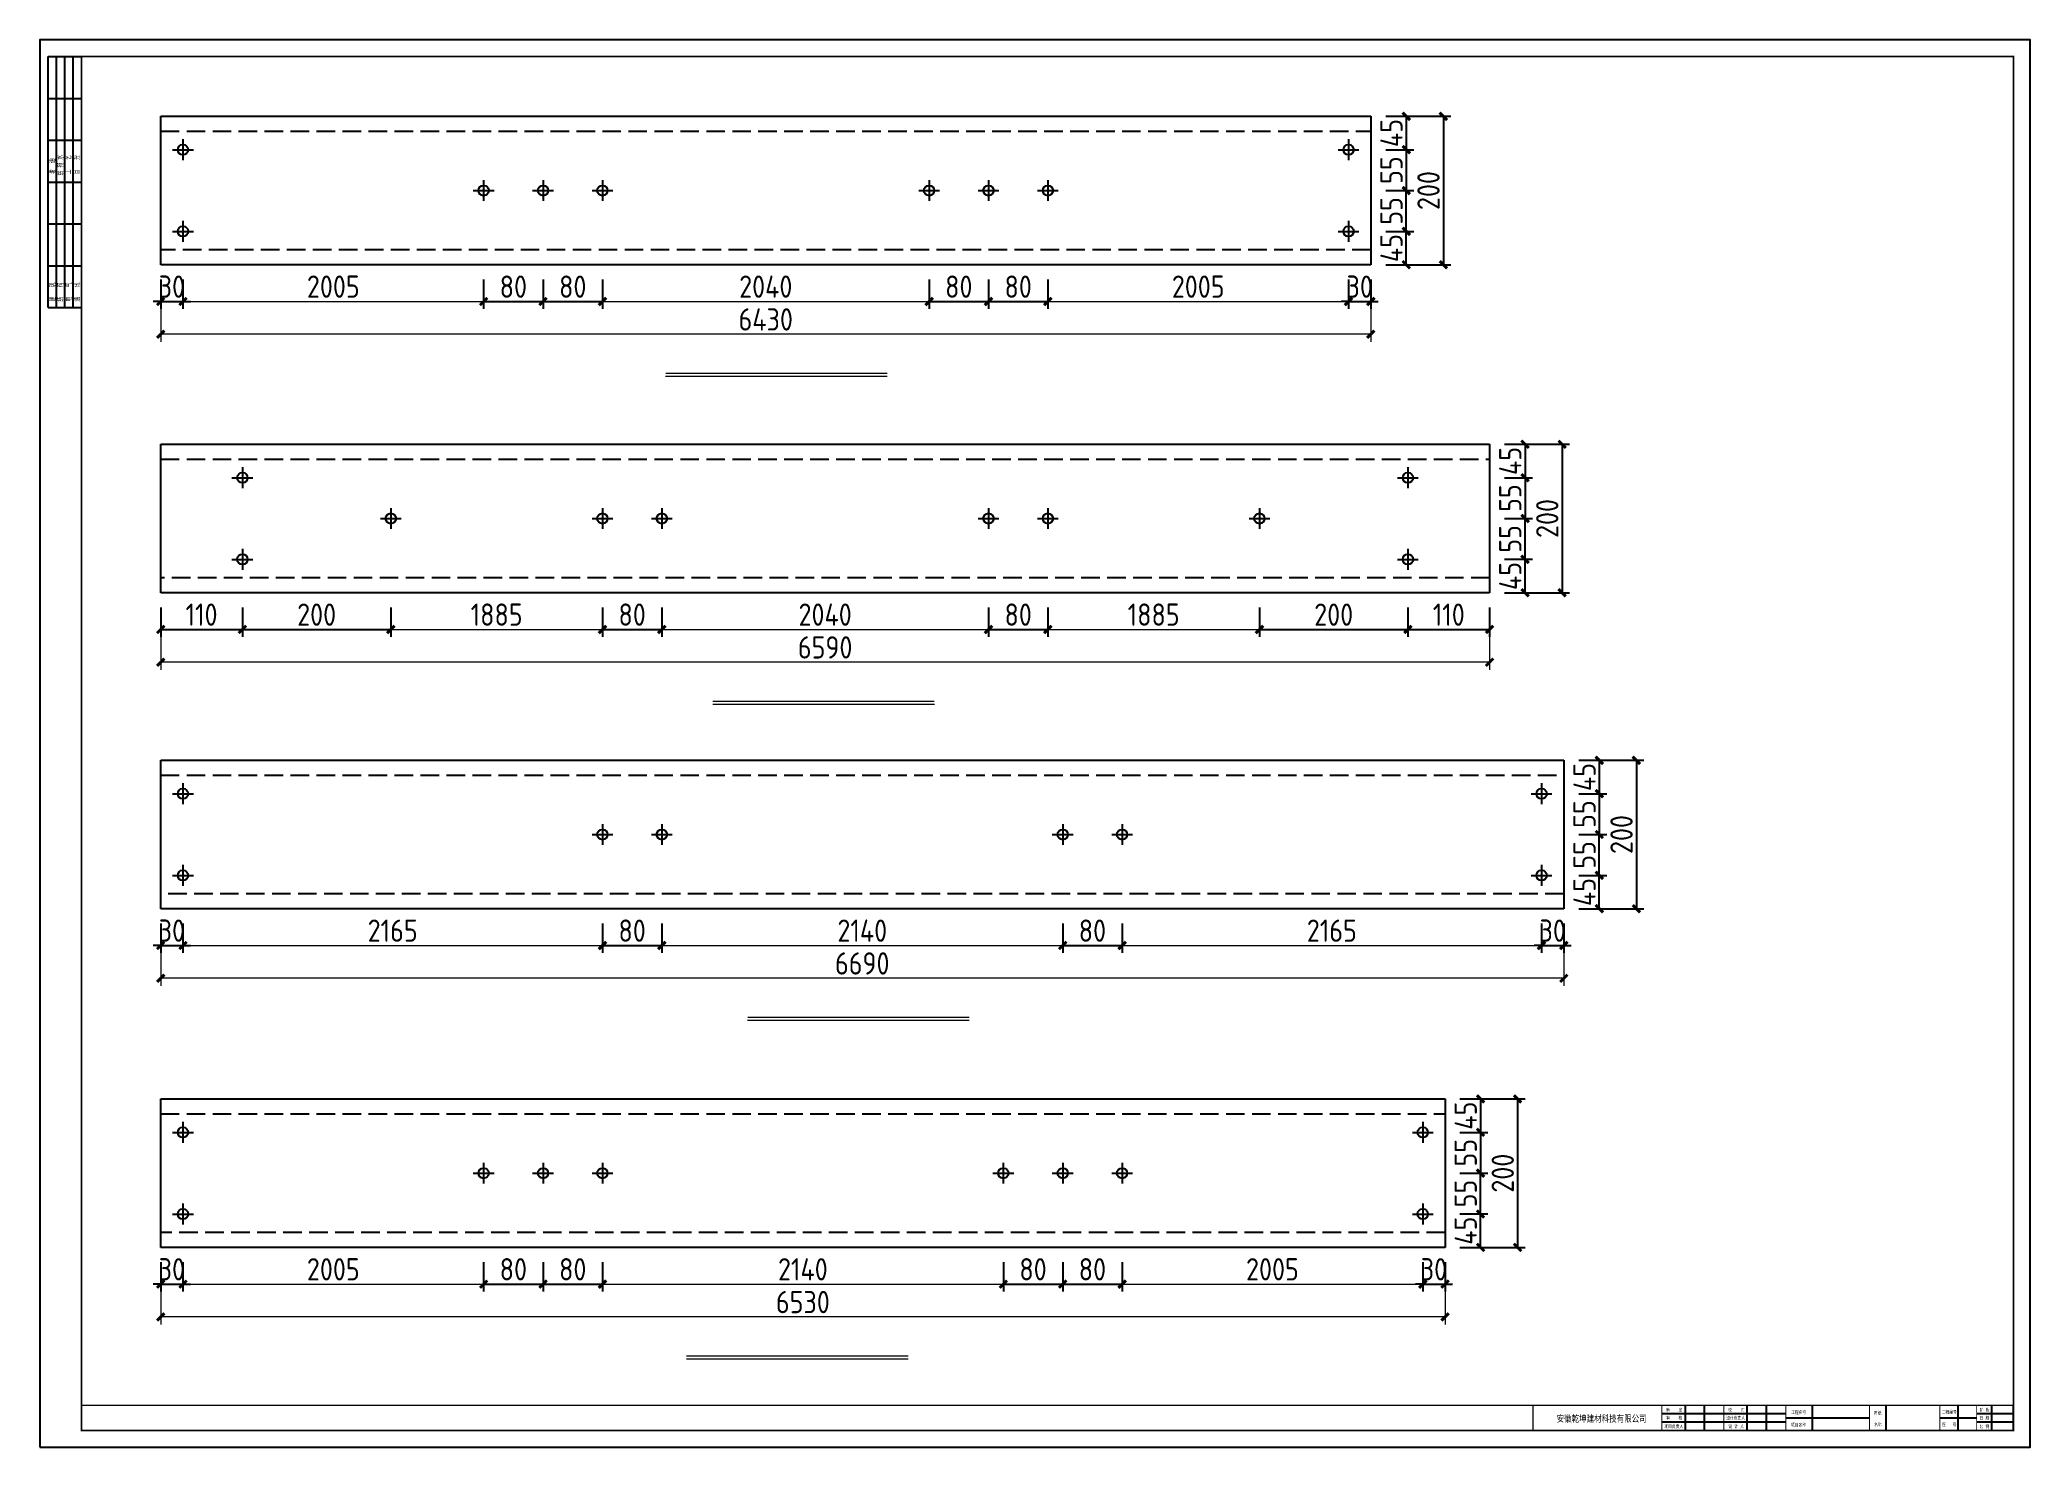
# Model space of a CAD drawing. Extents: x -196983 to 471790, y -783661 to 190401.
# Drawn here: x -40893 to -14082, y -149897 to -130934 of the extents above; entities that cross this region are included whole.
import ezdxf

# ---------------------------------------------------------------- set-up
doc = ezdxf.new("R2010")
doc.units = 0
doc.header["$LTSCALE"] = 1000
doc.header["$MEASUREMENT"] = 0
doc.linetypes.add('DASH', pattern=[0.35, 0.25, -0.1])
doc.layers.add('_TCH_MASK', color=7, linetype='Continuous')
doc.layers.add('PUB_TITLE', color=4, linetype='Continuous')
doc.styles.get("Standard").update_dxf_attribs({"font": 'gbenor.shx', "bigfont": 'gbcbig.shx'})
doc.styles.add('图框', font='')
doc.styles.get('图框').set_extended_font_data('SimSun')
doc.dimstyles.get("Standard").update_dxf_attribs({"dimscale": 100, "dimtxt": 3.5, "dimasz": 1, "dimexe": 2.5, "dimexo": 3, "dimgap": 1.5, "dimtad": 1, "dimdec": 0, "dimzin": 0, "dimdsep": 46, "dimtxsty": 'Standard', "dimblk": 'ARCHTICK', "dimcen": 0.09, "dimadec": 0, "dimazin": 0, "dimtfac": 1, "dimtdec": 0, "dimtix": 1, "dimtmove": 2, "dimatfit": 3, "dimfxl": 1, "dimtolj": 1, "dimtzin": 0, "dimarcsym": 0})

msp = doc.modelspace()

# ---------------------------------------------------------------- texts
at = {"layer": '_TCH_MASK', "lineweight": 15, "char_height": 300, "attachment_point": 5}
for s, insert in [('\\A1;2005', (-36939.2, -134259.5)), ('\\A1;2040', (-31114.2, -134259.5)), ('\\A1;2005', (-25289.2, -134259.5)), ('\\A1;6430', (-31114.2, -134701.4)), ('\\A1;1885', (-34739.2, -138678.9)), ('\\A1;2040', (-30314.2, -138678.9)), ('\\A1;1885', (-25889.2, -138678.9)), ('\\A1;6590', (-30314.2, -139120.7)), ('\\A1;2165', (-36139.2, -142937)), ('\\A1;2140', (-29814.2, -142937)), ('\\A1;2165', (-23489.2, -142937)), ('\\A1;6690', (-29814.2, -143378.8)), ('\\A1;2005', (-36939.2, -147500)), ('\\A1;2140', (-30614.2, -147500)), ('\\A1;2005', (-24289.2, -147500)), ('\\A1;6530', (-30614.2, -147941.8))]:
    msp.add_mtext(s, dxfattribs=dict(at, insert=insert))

# ---------------------------------------------------------------- blocks, each defined once
blk = doc.blocks.new('_ArchTick')
at = {"color": 0, "linetype": 'ByBlock', "const_width": 0.4}
blk.add_lwpolyline([(-0.5, -0.5), (0.5, 0.5)], dxfattribs=at)
blk = doc.blocks.new('*D718')
at = {"layer": '_TCH_MASK', "color": 0, "lineweight": -2}
for p, q in [((-39264, -134165), (-39264, -134560)), ((-38964, -134165), (-38964, -134560)), ((-39264, -134460), (-39364, -134460)), ((-39264, -134460), (-38964, -134460)), ((-38964, -134460), (-38864, -134460))]:
    blk.add_line(p, q, dxfattribs=at)
at = {"layer": 'Defpoints', "color": 0}
for p in [(-39264, -133965), (-38964, -133965), (-38964, -134460)]:
    blk.add_point(p, dxfattribs=at)
at = {"layer": '_TCH_MASK', "color": 0, "lineweight": -2, "xscale": 100, "yscale": 100, "zscale": 100}
blk.add_blockref('_ArchTick', (-39264, -134460), dxfattribs=at)
at = {"layer": '_TCH_MASK', "color": 0, "lineweight": -2, "xscale": 100, "yscale": 100, "zscale": 100, "rotation": 180}
blk.add_blockref('_ArchTick', (-38964, -134460), dxfattribs=at)
at = {"layer": '_TCH_MASK', "color": 0, "lineweight": 15, "insert": (-39114, -134260), "char_height": 300, "attachment_point": 5}
blk.add_mtext('\\A1;30', dxfattribs=at)
blk = doc.blocks.new('*D719')
at = {"layer": '_TCH_MASK', "color": 0, "lineweight": -2}
for p, q in [((-34114, -134165), (-34114, -134560)), ((-33314, -134165), (-33314, -134560)), ((-34114, -134460), (-33314, -134460))]:
    blk.add_line(p, q, dxfattribs=at)
at = {"layer": 'Defpoints', "color": 0}
for p in [(-34114, -133965), (-33314, -133965), (-33314, -134460)]:
    blk.add_point(p, dxfattribs=at)
at = {"layer": '_TCH_MASK', "color": 0, "lineweight": -2, "xscale": 100, "yscale": 100, "zscale": 100, "rotation": 180}
blk.add_blockref('_ArchTick', (-34114, -134460), dxfattribs=at)
at = {"layer": '_TCH_MASK', "color": 0, "lineweight": -2, "xscale": 100, "yscale": 100, "zscale": 100}
blk.add_blockref('_ArchTick', (-33314, -134460), dxfattribs=at)
at = {"layer": '_TCH_MASK', "color": 0, "lineweight": 15, "insert": (-33714, -134260), "char_height": 300, "attachment_point": 5}
blk.add_mtext('\\A1;80', dxfattribs=at)
blk = doc.blocks.new('*D720')
at = {"layer": '_TCH_MASK', "color": 0, "lineweight": -2}
for p, q in [((-28914, -134165), (-28914, -134560)), ((-28114, -134165), (-28114, -134560)), ((-28914, -134460), (-28114, -134460))]:
    blk.add_line(p, q, dxfattribs=at)
at = {"layer": 'Defpoints', "color": 0}
for p in [(-28914, -133965), (-28114, -133965), (-28114, -134460)]:
    blk.add_point(p, dxfattribs=at)
at = {"layer": '_TCH_MASK', "color": 0, "lineweight": -2, "xscale": 100, "yscale": 100, "zscale": 100, "rotation": 180}
blk.add_blockref('_ArchTick', (-28914, -134460), dxfattribs=at)
at = {"layer": '_TCH_MASK', "color": 0, "lineweight": -2, "xscale": 100, "yscale": 100, "zscale": 100}
blk.add_blockref('_ArchTick', (-28114, -134460), dxfattribs=at)
at = {"layer": '_TCH_MASK', "color": 0, "lineweight": 15, "insert": (-28514, -134260), "char_height": 300, "attachment_point": 5}
blk.add_mtext('\\A1;80', dxfattribs=at)
blk = doc.blocks.new('*D721')
at = {"layer": '_TCH_MASK', "color": 0, "lineweight": -2}
for p, q in [((-23264, -134165), (-23264, -134560)), ((-22964, -134165), (-22964, -134560)), ((-23264, -134460), (-23364, -134460)), ((-23264, -134460), (-22964, -134460)), ((-22964, -134460), (-22864, -134460))]:
    blk.add_line(p, q, dxfattribs=at)
at = {"layer": 'Defpoints', "color": 0}
for p in [(-23264, -133965), (-22964, -133965), (-22964, -134460)]:
    blk.add_point(p, dxfattribs=at)
at = {"layer": '_TCH_MASK', "color": 0, "lineweight": -2, "xscale": 100, "yscale": 100, "zscale": 100}
blk.add_blockref('_ArchTick', (-23264, -134460), dxfattribs=at)
at = {"layer": '_TCH_MASK', "color": 0, "lineweight": -2, "xscale": 100, "yscale": 100, "zscale": 100, "rotation": 180}
blk.add_blockref('_ArchTick', (-22964, -134460), dxfattribs=at)
at = {"layer": '_TCH_MASK', "color": 0, "lineweight": 15, "insert": (-23114, -134260), "char_height": 300, "attachment_point": 5}
blk.add_mtext('\\A1;30', dxfattribs=at)
blk = doc.blocks.new('*D602')
at = {"layer": '_TCH_MASK', "color": 0, "lineweight": -2}
for p, q in [((-22764, -133515), (-22386, -133515)), ((-22486, -133965), (-22486, -133515)), ((-22764, -133965), (-22386, -133965))]:
    blk.add_line(p, q, dxfattribs=at)
at = {"layer": 'Defpoints', "color": 0}
for p in [(-22964, -133515), (-22486, -133515), (-22964, -133965)]:
    blk.add_point(p, dxfattribs=at)
at = {"layer": '_TCH_MASK', "color": 0, "lineweight": -2, "xscale": 100, "yscale": 100, "zscale": 100}
for p, rotation in [((-22486, -133515), 90), ((-22486, -133965), 270)]:
    blk.add_blockref('_ArchTick', p, dxfattribs=dict(at, rotation=rotation))
at = {"layer": '_TCH_MASK', "color": 0, "lineweight": 15, "insert": (-22686, -133740), "char_height": 300, "attachment_point": 5, "rotation": 90}
blk.add_mtext('\\A1;45', dxfattribs=at)
blk = doc.blocks.new('*D722')
at = {"layer": '_TCH_MASK', "color": 0, "lineweight": -2}
for p, q in [((-22764, -132965), (-22386, -132965)), ((-22486, -133515), (-22486, -132965)), ((-22764, -133515), (-22386, -133515))]:
    blk.add_line(p, q, dxfattribs=at)
at = {"layer": 'Defpoints', "color": 0}
for p in [(-22964, -132965), (-22486, -132965), (-22964, -133515)]:
    blk.add_point(p, dxfattribs=at)
at = {"layer": '_TCH_MASK', "color": 0, "lineweight": -2, "xscale": 100, "yscale": 100, "zscale": 100}
for p, rotation in [((-22486, -132965), 90), ((-22486, -133515), 270)]:
    blk.add_blockref('_ArchTick', p, dxfattribs=dict(at, rotation=rotation))
at = {"layer": '_TCH_MASK', "color": 0, "lineweight": 15, "insert": (-22686, -133240), "char_height": 300, "attachment_point": 5, "rotation": 90}
blk.add_mtext('\\A1;55', dxfattribs=at)
blk = doc.blocks.new('*D603')
at = {"layer": '_TCH_MASK', "color": 0, "lineweight": -2}
for p, q in [((-22764, -131965), (-22386, -131965)), ((-22486, -131965), (-22486, -132415)), ((-22764, -132415), (-22386, -132415))]:
    blk.add_line(p, q, dxfattribs=at)
at = {"layer": 'Defpoints', "color": 0}
for p in [(-22964, -131965), (-22964, -132415), (-22486, -132415)]:
    blk.add_point(p, dxfattribs=at)
at = {"layer": '_TCH_MASK', "color": 0, "lineweight": -2, "xscale": 100, "yscale": 100, "zscale": 100}
for p, rotation in [((-22486, -131965), 90), ((-22486, -132415), 270)]:
    blk.add_blockref('_ArchTick', p, dxfattribs=dict(at, rotation=rotation))
at = {"layer": '_TCH_MASK', "color": 0, "lineweight": 15, "insert": (-22686, -132190), "char_height": 300, "attachment_point": 5, "rotation": 90}
blk.add_mtext('\\A1;45', dxfattribs=at)
blk = doc.blocks.new('*D604')
at = {"layer": '_TCH_MASK', "color": 0, "lineweight": -2}
for p, q in [((-22764, -132415), (-22386, -132415)), ((-22486, -132415), (-22486, -132965)), ((-22764, -132965), (-22386, -132965))]:
    blk.add_line(p, q, dxfattribs=at)
at = {"layer": 'Defpoints', "color": 0}
for p in [(-22964, -132415), (-22964, -132965), (-22486, -132965)]:
    blk.add_point(p, dxfattribs=at)
at = {"layer": '_TCH_MASK', "color": 0, "lineweight": -2, "xscale": 100, "yscale": 100, "zscale": 100}
for p, rotation in [((-22486, -132415), 90), ((-22486, -132965), 270)]:
    blk.add_blockref('_ArchTick', p, dxfattribs=dict(at, rotation=rotation))
at = {"layer": '_TCH_MASK', "color": 0, "lineweight": 15, "insert": (-22686, -132690), "char_height": 300, "attachment_point": 5, "rotation": 90}
blk.add_mtext('\\A1;55', dxfattribs=at)
blk = doc.blocks.new('*D723')
at = {"layer": '_TCH_MASK', "color": 0, "lineweight": -2}
for p, q in [((-22764, -131965), (-21887, -131965)), ((-21987, -131965), (-21987, -133965)), ((-22764, -133965), (-21887, -133965))]:
    blk.add_line(p, q, dxfattribs=at)
at = {"layer": 'Defpoints', "color": 0}
for p in [(-22964, -131965), (-22964, -133965), (-21987, -133965)]:
    blk.add_point(p, dxfattribs=at)
at = {"layer": '_TCH_MASK', "color": 0, "lineweight": -2, "xscale": 100, "yscale": 100, "zscale": 100}
for p, rotation in [((-21987, -131965), 90), ((-21987, -133965), 270)]:
    blk.add_blockref('_ArchTick', p, dxfattribs=dict(at, rotation=rotation))
at = {"layer": '_TCH_MASK', "color": 0, "lineweight": 15, "insert": (-22187, -132965), "char_height": 300, "attachment_point": 5, "rotation": 90}
blk.add_mtext('\\A1;200', dxfattribs=at)
blk = doc.blocks.new('*D605')
at = {"layer": '_TCH_MASK', "color": 0, "lineweight": -2}
for p, q in [((-34914, -134165), (-34914, -134560)), ((-34114, -134165), (-34114, -134560)), ((-34914, -134460), (-34114, -134460))]:
    blk.add_line(p, q, dxfattribs=at)
at = {"layer": 'Defpoints', "color": 0}
for p in [(-34914, -133965), (-34114, -133965), (-34114, -134460)]:
    blk.add_point(p, dxfattribs=at)
at = {"layer": '_TCH_MASK', "color": 0, "lineweight": -2, "xscale": 100, "yscale": 100, "zscale": 100, "rotation": 180}
blk.add_blockref('_ArchTick', (-34914, -134460), dxfattribs=at)
at = {"layer": '_TCH_MASK', "color": 0, "lineweight": -2, "xscale": 100, "yscale": 100, "zscale": 100}
blk.add_blockref('_ArchTick', (-34114, -134460), dxfattribs=at)
at = {"layer": '_TCH_MASK', "color": 0, "lineweight": 15, "insert": (-34514, -134260), "char_height": 300, "attachment_point": 5}
blk.add_mtext('\\A1;80', dxfattribs=at)
blk = doc.blocks.new('*D606')
at = {"layer": '_TCH_MASK', "color": 0, "lineweight": -2}
for p, q in [((-28114, -134165), (-28114, -134560)), ((-27314, -134165), (-27314, -134560)), ((-28114, -134460), (-27314, -134460))]:
    blk.add_line(p, q, dxfattribs=at)
at = {"layer": 'Defpoints', "color": 0}
for p in [(-28114, -133965), (-27314, -133965), (-27314, -134460)]:
    blk.add_point(p, dxfattribs=at)
at = {"layer": '_TCH_MASK', "color": 0, "lineweight": -2, "xscale": 100, "yscale": 100, "zscale": 100, "rotation": 180}
blk.add_blockref('_ArchTick', (-28114, -134460), dxfattribs=at)
at = {"layer": '_TCH_MASK', "color": 0, "lineweight": -2, "xscale": 100, "yscale": 100, "zscale": 100}
blk.add_blockref('_ArchTick', (-27314, -134460), dxfattribs=at)
at = {"layer": '_TCH_MASK', "color": 0, "lineweight": 15, "insert": (-27714, -134260), "char_height": 300, "attachment_point": 5}
blk.add_mtext('\\A1;80', dxfattribs=at)
blk = doc.blocks.new('*D724')
at = {"layer": '_TCH_MASK', "color": 0, "lineweight": -2}
for p, q in [((-39264, -138584), (-39264, -138979)), ((-38164, -138584), (-38164, -138979)), ((-39264, -138879), (-38164, -138879))]:
    blk.add_line(p, q, dxfattribs=at)
at = {"layer": 'Defpoints', "color": 0}
for p in [(-39264, -138384), (-38164, -138384), (-38164, -138879)]:
    blk.add_point(p, dxfattribs=at)
at = {"layer": '_TCH_MASK', "color": 0, "lineweight": -2, "xscale": 100, "yscale": 100, "zscale": 100, "rotation": 180}
blk.add_blockref('_ArchTick', (-39264, -138879), dxfattribs=at)
at = {"layer": '_TCH_MASK', "color": 0, "lineweight": -2, "xscale": 100, "yscale": 100, "zscale": 100}
blk.add_blockref('_ArchTick', (-38164, -138879), dxfattribs=at)
at = {"layer": '_TCH_MASK', "color": 0, "lineweight": 15, "insert": (-38714, -138679), "char_height": 300, "attachment_point": 5}
blk.add_mtext('\\A1;110', dxfattribs=at)
blk = doc.blocks.new('*D607')
at = {"layer": '_TCH_MASK', "color": 0, "lineweight": -2}
for p, q in [((-38164, -138584), (-38164, -138979)), ((-36164, -138584), (-36164, -138979)), ((-38164, -138879), (-36164, -138879))]:
    blk.add_line(p, q, dxfattribs=at)
at = {"layer": 'Defpoints', "color": 0}
for p in [(-38164, -138384), (-36164, -138384), (-36164, -138879)]:
    blk.add_point(p, dxfattribs=at)
at = {"layer": '_TCH_MASK', "color": 0, "lineweight": -2, "xscale": 100, "yscale": 100, "zscale": 100, "rotation": 180}
blk.add_blockref('_ArchTick', (-38164, -138879), dxfattribs=at)
at = {"layer": '_TCH_MASK', "color": 0, "lineweight": -2, "xscale": 100, "yscale": 100, "zscale": 100}
blk.add_blockref('_ArchTick', (-36164, -138879), dxfattribs=at)
at = {"layer": '_TCH_MASK', "color": 0, "lineweight": 15, "insert": (-37164, -138679), "char_height": 300, "attachment_point": 5}
blk.add_mtext('\\A1;200', dxfattribs=at)
blk = doc.blocks.new('*D725')
at = {"layer": '_TCH_MASK', "color": 0, "lineweight": -2}
for p, q in [((-33314, -138584), (-33314, -138979)), ((-32514, -138584), (-32514, -138979)), ((-33314, -138879), (-32514, -138879))]:
    blk.add_line(p, q, dxfattribs=at)
at = {"layer": 'Defpoints', "color": 0}
for p in [(-33314, -138384), (-32514, -138384), (-32514, -138879)]:
    blk.add_point(p, dxfattribs=at)
at = {"layer": '_TCH_MASK', "color": 0, "lineweight": -2, "xscale": 100, "yscale": 100, "zscale": 100, "rotation": 180}
blk.add_blockref('_ArchTick', (-33314, -138879), dxfattribs=at)
at = {"layer": '_TCH_MASK', "color": 0, "lineweight": -2, "xscale": 100, "yscale": 100, "zscale": 100}
blk.add_blockref('_ArchTick', (-32514, -138879), dxfattribs=at)
at = {"layer": '_TCH_MASK', "color": 0, "lineweight": 15, "insert": (-32914, -138679), "char_height": 300, "attachment_point": 5}
blk.add_mtext('\\A1;80', dxfattribs=at)
blk = doc.blocks.new('*D726')
at = {"layer": '_TCH_MASK', "color": 0, "lineweight": -2}
for p, q in [((-28114, -138584), (-28114, -138979)), ((-27314, -138584), (-27314, -138979)), ((-28114, -138879), (-27314, -138879))]:
    blk.add_line(p, q, dxfattribs=at)
at = {"layer": 'Defpoints', "color": 0}
for p in [(-28114, -138384), (-27314, -138384), (-27314, -138879)]:
    blk.add_point(p, dxfattribs=at)
at = {"layer": '_TCH_MASK', "color": 0, "lineweight": -2, "xscale": 100, "yscale": 100, "zscale": 100, "rotation": 180}
blk.add_blockref('_ArchTick', (-28114, -138879), dxfattribs=at)
at = {"layer": '_TCH_MASK', "color": 0, "lineweight": -2, "xscale": 100, "yscale": 100, "zscale": 100}
blk.add_blockref('_ArchTick', (-27314, -138879), dxfattribs=at)
at = {"layer": '_TCH_MASK', "color": 0, "lineweight": 15, "insert": (-27714, -138679), "char_height": 300, "attachment_point": 5}
blk.add_mtext('\\A1;80', dxfattribs=at)
blk = doc.blocks.new('*D727')
at = {"layer": '_TCH_MASK', "color": 0, "lineweight": -2}
for p, q in [((-24464, -138584), (-24464, -138979)), ((-22464, -138584), (-22464, -138979)), ((-24464, -138879), (-22464, -138879))]:
    blk.add_line(p, q, dxfattribs=at)
at = {"layer": 'Defpoints', "color": 0}
for p in [(-24464, -138384), (-22464, -138384), (-22464, -138879)]:
    blk.add_point(p, dxfattribs=at)
at = {"layer": '_TCH_MASK', "color": 0, "lineweight": -2, "xscale": 100, "yscale": 100, "zscale": 100, "rotation": 180}
blk.add_blockref('_ArchTick', (-24464, -138879), dxfattribs=at)
at = {"layer": '_TCH_MASK', "color": 0, "lineweight": -2, "xscale": 100, "yscale": 100, "zscale": 100}
blk.add_blockref('_ArchTick', (-22464, -138879), dxfattribs=at)
at = {"layer": '_TCH_MASK', "color": 0, "lineweight": 15, "insert": (-23464, -138679), "char_height": 300, "attachment_point": 5}
blk.add_mtext('\\A1;200', dxfattribs=at)
blk = doc.blocks.new('*D728')
at = {"layer": '_TCH_MASK', "color": 0, "lineweight": -2}
for p, q in [((-22464, -138584), (-22464, -138979)), ((-21364, -138584), (-21364, -138979)), ((-22464, -138879), (-21364, -138879))]:
    blk.add_line(p, q, dxfattribs=at)
at = {"layer": 'Defpoints', "color": 0}
for p in [(-22464, -138384), (-21364, -138384), (-21364, -138879)]:
    blk.add_point(p, dxfattribs=at)
at = {"layer": '_TCH_MASK', "color": 0, "lineweight": -2, "xscale": 100, "yscale": 100, "zscale": 100, "rotation": 180}
blk.add_blockref('_ArchTick', (-22464, -138879), dxfattribs=at)
at = {"layer": '_TCH_MASK', "color": 0, "lineweight": -2, "xscale": 100, "yscale": 100, "zscale": 100}
blk.add_blockref('_ArchTick', (-21364, -138879), dxfattribs=at)
at = {"layer": '_TCH_MASK', "color": 0, "lineweight": 15, "insert": (-21914, -138679), "char_height": 300, "attachment_point": 5}
blk.add_mtext('\\A1;110', dxfattribs=at)
blk = doc.blocks.new('*D608')
at = {"layer": '_TCH_MASK', "color": 0, "lineweight": -2}
for p, q in [((-21164, -137934), (-20786, -137934)), ((-20886, -138384), (-20886, -137934)), ((-21164, -138384), (-20786, -138384))]:
    blk.add_line(p, q, dxfattribs=at)
at = {"layer": 'Defpoints', "color": 0}
for p in [(-21364, -137934), (-20886, -137934), (-21364, -138384)]:
    blk.add_point(p, dxfattribs=at)
at = {"layer": '_TCH_MASK', "color": 0, "lineweight": -2, "xscale": 100, "yscale": 100, "zscale": 100}
for p, rotation in [((-20886, -137934), 90), ((-20886, -138384), 270)]:
    blk.add_blockref('_ArchTick', p, dxfattribs=dict(at, rotation=rotation))
at = {"layer": '_TCH_MASK', "color": 0, "lineweight": 15, "insert": (-21086, -138159), "char_height": 300, "attachment_point": 5, "rotation": 90}
blk.add_mtext('\\A1;45', dxfattribs=at)
blk = doc.blocks.new('*D729')
at = {"layer": '_TCH_MASK', "color": 0, "lineweight": -2}
for p, q in [((-21164, -137384), (-20786, -137384)), ((-20886, -137934), (-20886, -137384)), ((-21164, -137934), (-20786, -137934))]:
    blk.add_line(p, q, dxfattribs=at)
at = {"layer": 'Defpoints', "color": 0}
for p in [(-21364, -137384), (-20886, -137384), (-21364, -137934)]:
    blk.add_point(p, dxfattribs=at)
at = {"layer": '_TCH_MASK', "color": 0, "lineweight": -2, "xscale": 100, "yscale": 100, "zscale": 100}
for p, rotation in [((-20886, -137384), 90), ((-20886, -137934), 270)]:
    blk.add_blockref('_ArchTick', p, dxfattribs=dict(at, rotation=rotation))
at = {"layer": '_TCH_MASK', "color": 0, "lineweight": 15, "insert": (-21086, -137659), "char_height": 300, "attachment_point": 5, "rotation": 90}
blk.add_mtext('\\A1;55', dxfattribs=at)
blk = doc.blocks.new('*D609')
at = {"layer": '_TCH_MASK', "color": 0, "lineweight": -2}
for p, q in [((-21164, -136384), (-20786, -136384)), ((-20886, -136384), (-20886, -136834)), ((-21164, -136834), (-20786, -136834))]:
    blk.add_line(p, q, dxfattribs=at)
at = {"layer": 'Defpoints', "color": 0}
for p in [(-21364, -136384), (-21364, -136834), (-20886, -136834)]:
    blk.add_point(p, dxfattribs=at)
at = {"layer": '_TCH_MASK', "color": 0, "lineweight": -2, "xscale": 100, "yscale": 100, "zscale": 100}
for p, rotation in [((-20886, -136384), 90), ((-20886, -136834), 270)]:
    blk.add_blockref('_ArchTick', p, dxfattribs=dict(at, rotation=rotation))
at = {"layer": '_TCH_MASK', "color": 0, "lineweight": 15, "insert": (-21086, -136609), "char_height": 300, "attachment_point": 5, "rotation": 90}
blk.add_mtext('\\A1;45', dxfattribs=at)
blk = doc.blocks.new('*D610')
at = {"layer": '_TCH_MASK', "color": 0, "lineweight": -2}
for p, q in [((-21164, -136834), (-20786, -136834)), ((-20886, -136834), (-20886, -137384)), ((-21164, -137384), (-20786, -137384))]:
    blk.add_line(p, q, dxfattribs=at)
at = {"layer": 'Defpoints', "color": 0}
for p in [(-21364, -136834), (-21364, -137384), (-20886, -137384)]:
    blk.add_point(p, dxfattribs=at)
at = {"layer": '_TCH_MASK', "color": 0, "lineweight": -2, "xscale": 100, "yscale": 100, "zscale": 100}
for p, rotation in [((-20886, -136834), 90), ((-20886, -137384), 270)]:
    blk.add_blockref('_ArchTick', p, dxfattribs=dict(at, rotation=rotation))
at = {"layer": '_TCH_MASK', "color": 0, "lineweight": 15, "insert": (-21086, -137109), "char_height": 300, "attachment_point": 5, "rotation": 90}
blk.add_mtext('\\A1;55', dxfattribs=at)
blk = doc.blocks.new('*D730')
at = {"layer": '_TCH_MASK', "color": 0, "lineweight": -2}
for p, q in [((-21164, -136384), (-20287, -136384)), ((-20387, -136384), (-20387, -138384)), ((-21164, -138384), (-20287, -138384))]:
    blk.add_line(p, q, dxfattribs=at)
at = {"layer": 'Defpoints', "color": 0}
for p in [(-21364, -136384), (-21364, -138384), (-20387, -138384)]:
    blk.add_point(p, dxfattribs=at)
at = {"layer": '_TCH_MASK', "color": 0, "lineweight": -2, "xscale": 100, "yscale": 100, "zscale": 100}
for p, rotation in [((-20387, -136384), 90), ((-20387, -138384), 270)]:
    blk.add_blockref('_ArchTick', p, dxfattribs=dict(at, rotation=rotation))
at = {"layer": '_TCH_MASK', "color": 0, "lineweight": 15, "insert": (-20587, -137384), "char_height": 300, "attachment_point": 5, "rotation": 90}
blk.add_mtext('\\A1;200', dxfattribs=at)
blk = doc.blocks.new('*D731')
at = {"layer": '_TCH_MASK', "color": 0, "lineweight": -2}
for p, q in [((-33314, -142842), (-33314, -143237)), ((-32514, -142842), (-32514, -143237)), ((-33314, -143137), (-32514, -143137))]:
    blk.add_line(p, q, dxfattribs=at)
at = {"layer": 'Defpoints', "color": 0}
for p in [(-33314, -142642), (-32514, -142642), (-32514, -143137)]:
    blk.add_point(p, dxfattribs=at)
at = {"layer": '_TCH_MASK', "color": 0, "lineweight": -2, "xscale": 100, "yscale": 100, "zscale": 100, "rotation": 180}
blk.add_blockref('_ArchTick', (-33314, -143137), dxfattribs=at)
at = {"layer": '_TCH_MASK', "color": 0, "lineweight": -2, "xscale": 100, "yscale": 100, "zscale": 100}
blk.add_blockref('_ArchTick', (-32514, -143137), dxfattribs=at)
at = {"layer": '_TCH_MASK', "color": 0, "lineweight": 15, "insert": (-32914, -142937), "char_height": 300, "attachment_point": 5}
blk.add_mtext('\\A1;80', dxfattribs=at)
blk = doc.blocks.new('*D732')
at = {"layer": '_TCH_MASK', "color": 0, "lineweight": -2}
for p, q in [((-27114, -142842), (-27114, -143237)), ((-26314, -142842), (-26314, -143237)), ((-27114, -143137), (-26314, -143137))]:
    blk.add_line(p, q, dxfattribs=at)
at = {"layer": 'Defpoints', "color": 0}
for p in [(-27114, -142642), (-26314, -142642), (-26314, -143137)]:
    blk.add_point(p, dxfattribs=at)
at = {"layer": '_TCH_MASK', "color": 0, "lineweight": -2, "xscale": 100, "yscale": 100, "zscale": 100, "rotation": 180}
blk.add_blockref('_ArchTick', (-27114, -143137), dxfattribs=at)
at = {"layer": '_TCH_MASK', "color": 0, "lineweight": -2, "xscale": 100, "yscale": 100, "zscale": 100}
blk.add_blockref('_ArchTick', (-26314, -143137), dxfattribs=at)
at = {"layer": '_TCH_MASK', "color": 0, "lineweight": 15, "insert": (-26714, -142937), "char_height": 300, "attachment_point": 5}
blk.add_mtext('\\A1;80', dxfattribs=at)
blk = doc.blocks.new('*D733')
at = {"layer": '_TCH_MASK', "color": 0, "lineweight": -2}
for p, q in [((-20664, -142842), (-20664, -143237)), ((-20364, -142842), (-20364, -143237)), ((-20664, -143137), (-20764, -143137)), ((-20664, -143137), (-20364, -143137)), ((-20364, -143137), (-20264, -143137))]:
    blk.add_line(p, q, dxfattribs=at)
at = {"layer": 'Defpoints', "color": 0}
for p in [(-20664, -142642), (-20364, -142642), (-20364, -143137)]:
    blk.add_point(p, dxfattribs=at)
at = {"layer": '_TCH_MASK', "color": 0, "lineweight": -2, "xscale": 100, "yscale": 100, "zscale": 100}
blk.add_blockref('_ArchTick', (-20664, -143137), dxfattribs=at)
at = {"layer": '_TCH_MASK', "color": 0, "lineweight": -2, "xscale": 100, "yscale": 100, "zscale": 100, "rotation": 180}
blk.add_blockref('_ArchTick', (-20364, -143137), dxfattribs=at)
at = {"layer": '_TCH_MASK', "color": 0, "lineweight": 15, "insert": (-20514, -142937), "char_height": 300, "attachment_point": 5}
blk.add_mtext('\\A1;30', dxfattribs=at)
blk = doc.blocks.new('*D611')
at = {"layer": '_TCH_MASK', "color": 0, "lineweight": -2}
for p, q in [((-20164, -142192), (-19786, -142192)), ((-19886, -142642), (-19886, -142192)), ((-20164, -142642), (-19786, -142642))]:
    blk.add_line(p, q, dxfattribs=at)
at = {"layer": 'Defpoints', "color": 0}
for p in [(-20364, -142192), (-19886, -142192), (-20364, -142642)]:
    blk.add_point(p, dxfattribs=at)
at = {"layer": '_TCH_MASK', "color": 0, "lineweight": -2, "xscale": 100, "yscale": 100, "zscale": 100}
for p, rotation in [((-19886, -142192), 90), ((-19886, -142642), 270)]:
    blk.add_blockref('_ArchTick', p, dxfattribs=dict(at, rotation=rotation))
at = {"layer": '_TCH_MASK', "color": 0, "lineweight": 15, "insert": (-20086, -142417), "char_height": 300, "attachment_point": 5, "rotation": 90}
blk.add_mtext('\\A1;45', dxfattribs=at)
blk = doc.blocks.new('*D734')
at = {"layer": '_TCH_MASK', "color": 0, "lineweight": -2}
for p, q in [((-20164, -141642), (-19786, -141642)), ((-19886, -142192), (-19886, -141642)), ((-20164, -142192), (-19786, -142192))]:
    blk.add_line(p, q, dxfattribs=at)
at = {"layer": 'Defpoints', "color": 0}
for p in [(-20364, -141642), (-19886, -141642), (-20364, -142192)]:
    blk.add_point(p, dxfattribs=at)
at = {"layer": '_TCH_MASK', "color": 0, "lineweight": -2, "xscale": 100, "yscale": 100, "zscale": 100}
for p, rotation in [((-19886, -141642), 90), ((-19886, -142192), 270)]:
    blk.add_blockref('_ArchTick', p, dxfattribs=dict(at, rotation=rotation))
at = {"layer": '_TCH_MASK', "color": 0, "lineweight": 15, "insert": (-20086, -141917), "char_height": 300, "attachment_point": 5, "rotation": 90}
blk.add_mtext('\\A1;55', dxfattribs=at)
blk = doc.blocks.new('*D612')
at = {"layer": '_TCH_MASK', "color": 0, "lineweight": -2}
for p, q in [((-20164, -140642), (-19786, -140642)), ((-19886, -140642), (-19886, -141092)), ((-20164, -141092), (-19786, -141092))]:
    blk.add_line(p, q, dxfattribs=at)
at = {"layer": 'Defpoints', "color": 0}
for p in [(-20364, -140642), (-20364, -141092), (-19886, -141092)]:
    blk.add_point(p, dxfattribs=at)
at = {"layer": '_TCH_MASK', "color": 0, "lineweight": -2, "xscale": 100, "yscale": 100, "zscale": 100}
for p, rotation in [((-19886, -140642), 90), ((-19886, -141092), 270)]:
    blk.add_blockref('_ArchTick', p, dxfattribs=dict(at, rotation=rotation))
at = {"layer": '_TCH_MASK', "color": 0, "lineweight": 15, "insert": (-20086, -140867), "char_height": 300, "attachment_point": 5, "rotation": 90}
blk.add_mtext('\\A1;45', dxfattribs=at)
blk = doc.blocks.new('*D613')
at = {"layer": '_TCH_MASK', "color": 0, "lineweight": -2}
for p, q in [((-20164, -141092), (-19786, -141092)), ((-19886, -141092), (-19886, -141642)), ((-20164, -141642), (-19786, -141642))]:
    blk.add_line(p, q, dxfattribs=at)
at = {"layer": 'Defpoints', "color": 0}
for p in [(-20364, -141092), (-20364, -141642), (-19886, -141642)]:
    blk.add_point(p, dxfattribs=at)
at = {"layer": '_TCH_MASK', "color": 0, "lineweight": -2, "xscale": 100, "yscale": 100, "zscale": 100}
for p, rotation in [((-19886, -141092), 90), ((-19886, -141642), 270)]:
    blk.add_blockref('_ArchTick', p, dxfattribs=dict(at, rotation=rotation))
at = {"layer": '_TCH_MASK', "color": 0, "lineweight": 15, "insert": (-20086, -141367), "char_height": 300, "attachment_point": 5, "rotation": 90}
blk.add_mtext('\\A1;55', dxfattribs=at)
blk = doc.blocks.new('*D735')
at = {"layer": '_TCH_MASK', "color": 0, "lineweight": -2}
for p, q in [((-20164, -140642), (-19287, -140642)), ((-19387, -140642), (-19387, -142642)), ((-20164, -142642), (-19287, -142642))]:
    blk.add_line(p, q, dxfattribs=at)
at = {"layer": 'Defpoints', "color": 0}
for p in [(-20364, -140642), (-20364, -142642), (-19387, -142642)]:
    blk.add_point(p, dxfattribs=at)
at = {"layer": '_TCH_MASK', "color": 0, "lineweight": -2, "xscale": 100, "yscale": 100, "zscale": 100}
for p, rotation in [((-19387, -140642), 90), ((-19387, -142642), 270)]:
    blk.add_blockref('_ArchTick', p, dxfattribs=dict(at, rotation=rotation))
at = {"layer": '_TCH_MASK', "color": 0, "lineweight": 15, "insert": (-19587, -141642), "char_height": 300, "attachment_point": 5, "rotation": 90}
blk.add_mtext('\\A1;200', dxfattribs=at)
blk = doc.blocks.new('*D614')
at = {"layer": '_TCH_MASK', "color": 0, "lineweight": -2}
for p, q in [((-39264, -142842), (-39264, -143237)), ((-38964, -142842), (-38964, -143237)), ((-39264, -143137), (-39364, -143137)), ((-39264, -143137), (-38964, -143137)), ((-38964, -143137), (-38864, -143137))]:
    blk.add_line(p, q, dxfattribs=at)
at = {"layer": 'Defpoints', "color": 0}
for p in [(-39264, -142642), (-38964, -142642), (-38964, -143137)]:
    blk.add_point(p, dxfattribs=at)
at = {"layer": '_TCH_MASK', "color": 0, "lineweight": -2, "xscale": 100, "yscale": 100, "zscale": 100}
blk.add_blockref('_ArchTick', (-39264, -143137), dxfattribs=at)
at = {"layer": '_TCH_MASK', "color": 0, "lineweight": -2, "xscale": 100, "yscale": 100, "zscale": 100, "rotation": 180}
blk.add_blockref('_ArchTick', (-38964, -143137), dxfattribs=at)
at = {"layer": '_TCH_MASK', "color": 0, "lineweight": 15, "insert": (-39114, -142937), "char_height": 300, "attachment_point": 5}
blk.add_mtext('\\A1;30', dxfattribs=at)
blk = doc.blocks.new('*D736')
at = {"layer": '_TCH_MASK', "color": 0, "lineweight": -2}
for p, q in [((-39264, -147405), (-39264, -147800)), ((-38964, -147405), (-38964, -147800)), ((-39264, -147700), (-39364, -147700)), ((-39264, -147700), (-38964, -147700)), ((-38964, -147700), (-38864, -147700))]:
    blk.add_line(p, q, dxfattribs=at)
at = {"layer": 'Defpoints', "color": 0}
for p in [(-39264, -147205), (-38964, -147205), (-38964, -147700)]:
    blk.add_point(p, dxfattribs=at)
at = {"layer": '_TCH_MASK', "color": 0, "lineweight": -2, "xscale": 100, "yscale": 100, "zscale": 100}
blk.add_blockref('_ArchTick', (-39264, -147700), dxfattribs=at)
at = {"layer": '_TCH_MASK', "color": 0, "lineweight": -2, "xscale": 100, "yscale": 100, "zscale": 100, "rotation": 180}
blk.add_blockref('_ArchTick', (-38964, -147700), dxfattribs=at)
at = {"layer": '_TCH_MASK', "color": 0, "lineweight": 15, "insert": (-39114, -147500), "char_height": 300, "attachment_point": 5}
blk.add_mtext('\\A1;30', dxfattribs=at)
blk = doc.blocks.new('*D737')
at = {"layer": '_TCH_MASK', "color": 0, "lineweight": -2}
for p, q in [((-34114, -147405), (-34114, -147800)), ((-33314, -147405), (-33314, -147800)), ((-34114, -147700), (-33314, -147700))]:
    blk.add_line(p, q, dxfattribs=at)
at = {"layer": 'Defpoints', "color": 0}
for p in [(-34114, -147205), (-33314, -147205), (-33314, -147700)]:
    blk.add_point(p, dxfattribs=at)
at = {"layer": '_TCH_MASK', "color": 0, "lineweight": -2, "xscale": 100, "yscale": 100, "zscale": 100, "rotation": 180}
blk.add_blockref('_ArchTick', (-34114, -147700), dxfattribs=at)
at = {"layer": '_TCH_MASK', "color": 0, "lineweight": -2, "xscale": 100, "yscale": 100, "zscale": 100}
blk.add_blockref('_ArchTick', (-33314, -147700), dxfattribs=at)
at = {"layer": '_TCH_MASK', "color": 0, "lineweight": 15, "insert": (-33714, -147500), "char_height": 300, "attachment_point": 5}
blk.add_mtext('\\A1;80', dxfattribs=at)
blk = doc.blocks.new('*D738')
at = {"layer": '_TCH_MASK', "color": 0, "lineweight": -2}
for p, q in [((-27914, -147405), (-27914, -147800)), ((-27114, -147405), (-27114, -147800)), ((-27914, -147700), (-27114, -147700))]:
    blk.add_line(p, q, dxfattribs=at)
at = {"layer": 'Defpoints', "color": 0}
for p in [(-27914, -147205), (-27114, -147205), (-27114, -147700)]:
    blk.add_point(p, dxfattribs=at)
at = {"layer": '_TCH_MASK', "color": 0, "lineweight": -2, "xscale": 100, "yscale": 100, "zscale": 100, "rotation": 180}
blk.add_blockref('_ArchTick', (-27914, -147700), dxfattribs=at)
at = {"layer": '_TCH_MASK', "color": 0, "lineweight": -2, "xscale": 100, "yscale": 100, "zscale": 100}
blk.add_blockref('_ArchTick', (-27114, -147700), dxfattribs=at)
at = {"layer": '_TCH_MASK', "color": 0, "lineweight": 15, "insert": (-27514, -147500), "char_height": 300, "attachment_point": 5}
blk.add_mtext('\\A1;80', dxfattribs=at)
blk = doc.blocks.new('*D739')
at = {"layer": '_TCH_MASK', "color": 0, "lineweight": -2}
for p, q in [((-22264, -147405), (-22264, -147800)), ((-21964, -147405), (-21964, -147800)), ((-22264, -147700), (-22364, -147700)), ((-22264, -147700), (-21964, -147700)), ((-21964, -147700), (-21864, -147700))]:
    blk.add_line(p, q, dxfattribs=at)
at = {"layer": 'Defpoints', "color": 0}
for p in [(-22264, -147205), (-21964, -147205), (-21964, -147700)]:
    blk.add_point(p, dxfattribs=at)
at = {"layer": '_TCH_MASK', "color": 0, "lineweight": -2, "xscale": 100, "yscale": 100, "zscale": 100}
blk.add_blockref('_ArchTick', (-22264, -147700), dxfattribs=at)
at = {"layer": '_TCH_MASK', "color": 0, "lineweight": -2, "xscale": 100, "yscale": 100, "zscale": 100, "rotation": 180}
blk.add_blockref('_ArchTick', (-21964, -147700), dxfattribs=at)
at = {"layer": '_TCH_MASK', "color": 0, "lineweight": 15, "insert": (-22114, -147500), "char_height": 300, "attachment_point": 5}
blk.add_mtext('\\A1;30', dxfattribs=at)
blk = doc.blocks.new('*D615')
at = {"layer": '_TCH_MASK', "color": 0, "lineweight": -2}
for p, q in [((-21764, -146755), (-21386, -146755)), ((-21486, -147205), (-21486, -146755)), ((-21764, -147205), (-21386, -147205))]:
    blk.add_line(p, q, dxfattribs=at)
at = {"layer": 'Defpoints', "color": 0}
for p in [(-21964, -146755), (-21486, -146755), (-21964, -147205)]:
    blk.add_point(p, dxfattribs=at)
at = {"layer": '_TCH_MASK', "color": 0, "lineweight": -2, "xscale": 100, "yscale": 100, "zscale": 100}
for p, rotation in [((-21486, -146755), 90), ((-21486, -147205), 270)]:
    blk.add_blockref('_ArchTick', p, dxfattribs=dict(at, rotation=rotation))
at = {"layer": '_TCH_MASK', "color": 0, "lineweight": 15, "insert": (-21686, -146980), "char_height": 300, "attachment_point": 5, "rotation": 90}
blk.add_mtext('\\A1;45', dxfattribs=at)
blk = doc.blocks.new('*D740')
at = {"layer": '_TCH_MASK', "color": 0, "lineweight": -2}
for p, q in [((-21764, -146205), (-21386, -146205)), ((-21486, -146755), (-21486, -146205)), ((-21764, -146755), (-21386, -146755))]:
    blk.add_line(p, q, dxfattribs=at)
at = {"layer": 'Defpoints', "color": 0}
for p in [(-21964, -146205), (-21486, -146205), (-21964, -146755)]:
    blk.add_point(p, dxfattribs=at)
at = {"layer": '_TCH_MASK', "color": 0, "lineweight": -2, "xscale": 100, "yscale": 100, "zscale": 100}
for p, rotation in [((-21486, -146205), 90), ((-21486, -146755), 270)]:
    blk.add_blockref('_ArchTick', p, dxfattribs=dict(at, rotation=rotation))
at = {"layer": '_TCH_MASK', "color": 0, "lineweight": 15, "insert": (-21686, -146480), "char_height": 300, "attachment_point": 5, "rotation": 90}
blk.add_mtext('\\A1;55', dxfattribs=at)
blk = doc.blocks.new('*D616')
at = {"layer": '_TCH_MASK', "color": 0, "lineweight": -2}
for p, q in [((-21764, -145205), (-21386, -145205)), ((-21486, -145205), (-21486, -145655)), ((-21764, -145655), (-21386, -145655))]:
    blk.add_line(p, q, dxfattribs=at)
at = {"layer": 'Defpoints', "color": 0}
for p in [(-21964, -145205), (-21964, -145655), (-21486, -145655)]:
    blk.add_point(p, dxfattribs=at)
at = {"layer": '_TCH_MASK', "color": 0, "lineweight": -2, "xscale": 100, "yscale": 100, "zscale": 100}
for p, rotation in [((-21486, -145205), 90), ((-21486, -145655), 270)]:
    blk.add_blockref('_ArchTick', p, dxfattribs=dict(at, rotation=rotation))
at = {"layer": '_TCH_MASK', "color": 0, "lineweight": 15, "insert": (-21686, -145430), "char_height": 300, "attachment_point": 5, "rotation": 90}
blk.add_mtext('\\A1;45', dxfattribs=at)
blk = doc.blocks.new('*D617')
at = {"layer": '_TCH_MASK', "color": 0, "lineweight": -2}
for p, q in [((-21764, -145655), (-21386, -145655)), ((-21486, -145655), (-21486, -146205)), ((-21764, -146205), (-21386, -146205))]:
    blk.add_line(p, q, dxfattribs=at)
at = {"layer": 'Defpoints', "color": 0}
for p in [(-21964, -145655), (-21964, -146205), (-21486, -146205)]:
    blk.add_point(p, dxfattribs=at)
at = {"layer": '_TCH_MASK', "color": 0, "lineweight": -2, "xscale": 100, "yscale": 100, "zscale": 100}
for p, rotation in [((-21486, -145655), 90), ((-21486, -146205), 270)]:
    blk.add_blockref('_ArchTick', p, dxfattribs=dict(at, rotation=rotation))
at = {"layer": '_TCH_MASK', "color": 0, "lineweight": 15, "insert": (-21686, -145930), "char_height": 300, "attachment_point": 5, "rotation": 90}
blk.add_mtext('\\A1;55', dxfattribs=at)
blk = doc.blocks.new('*D741')
at = {"layer": '_TCH_MASK', "color": 0, "lineweight": -2}
for p, q in [((-21764, -145205), (-20887, -145205)), ((-20987, -145205), (-20987, -147205)), ((-21764, -147205), (-20887, -147205))]:
    blk.add_line(p, q, dxfattribs=at)
at = {"layer": 'Defpoints', "color": 0}
for p in [(-21964, -145205), (-21964, -147205), (-20987, -147205)]:
    blk.add_point(p, dxfattribs=at)
at = {"layer": '_TCH_MASK', "color": 0, "lineweight": -2, "xscale": 100, "yscale": 100, "zscale": 100}
for p, rotation in [((-20987, -145205), 90), ((-20987, -147205), 270)]:
    blk.add_blockref('_ArchTick', p, dxfattribs=dict(at, rotation=rotation))
at = {"layer": '_TCH_MASK', "color": 0, "lineweight": 15, "insert": (-21187, -146205), "char_height": 300, "attachment_point": 5, "rotation": 90}
blk.add_mtext('\\A1;200', dxfattribs=at)
blk = doc.blocks.new('*D618')
at = {"layer": '_TCH_MASK', "color": 0, "lineweight": -2}
for p, q in [((-34914, -147405), (-34914, -147800)), ((-34114, -147405), (-34114, -147800)), ((-34914, -147700), (-34114, -147700))]:
    blk.add_line(p, q, dxfattribs=at)
at = {"layer": 'Defpoints', "color": 0}
for p in [(-34914, -147205), (-34114, -147205), (-34114, -147700)]:
    blk.add_point(p, dxfattribs=at)
at = {"layer": '_TCH_MASK', "color": 0, "lineweight": -2, "xscale": 100, "yscale": 100, "zscale": 100, "rotation": 180}
blk.add_blockref('_ArchTick', (-34914, -147700), dxfattribs=at)
at = {"layer": '_TCH_MASK', "color": 0, "lineweight": -2, "xscale": 100, "yscale": 100, "zscale": 100}
blk.add_blockref('_ArchTick', (-34114, -147700), dxfattribs=at)
at = {"layer": '_TCH_MASK', "color": 0, "lineweight": 15, "insert": (-34514, -147500), "char_height": 300, "attachment_point": 5}
blk.add_mtext('\\A1;80', dxfattribs=at)
blk = doc.blocks.new('*D619')
at = {"layer": '_TCH_MASK', "color": 0, "lineweight": -2}
for p, q in [((-27114, -147405), (-27114, -147800)), ((-26314, -147405), (-26314, -147800)), ((-27114, -147700), (-26314, -147700))]:
    blk.add_line(p, q, dxfattribs=at)
at = {"layer": 'Defpoints', "color": 0}
for p in [(-27114, -147205), (-26314, -147205), (-26314, -147700)]:
    blk.add_point(p, dxfattribs=at)
at = {"layer": '_TCH_MASK', "color": 0, "lineweight": -2, "xscale": 100, "yscale": 100, "zscale": 100, "rotation": 180}
blk.add_blockref('_ArchTick', (-27114, -147700), dxfattribs=at)
at = {"layer": '_TCH_MASK', "color": 0, "lineweight": -2, "xscale": 100, "yscale": 100, "zscale": 100}
blk.add_blockref('_ArchTick', (-26314, -147700), dxfattribs=at)
at = {"layer": '_TCH_MASK', "color": 0, "lineweight": 15, "insert": (-26714, -147500), "char_height": 300, "attachment_point": 5}
blk.add_mtext('\\A1;80', dxfattribs=at)
blk = doc.blocks.new('$titleblk$00000095')
for p, q in [((-150, 20), (-150, 0)), ((-150, 20), (0, 20)), ((-150, 15), (-75, 15)), ((-125, 20), (-125, 0)), ((-100, 20), (-100, 0)), ((-75, 20), (-75, 0)), ((-75, 20), (-75, 0)), ((-75, 15), (0, 15)), ((-50, 20), (-50, 0)), ((-25, 20), (-25, 0)), ((0, 20), (0, 0)), ((-150, 10), (-75, 10)), ((-150, 5), (-75, 5)), ((-75, 10), (0, 10)), ((-75, 5), (0, 5))]:
    blk.add_line(p, q)
at = {"width": 0.8}
for s, p in [('建   筑', (-146.4, 15.6)), ('结   构', (-146.4, 10.9)), ('给 排 水', (-71, 10.9)), ('暖  通', (-70.3, 15.7)), ('通   讯', (-146.4, 0.9)), ('电   气', (-146.4, 5.6)), ('工   艺', (-70.3, 6.1)), ('自   控', (-70.3, 1.2))]:
    blk.add_text(s, height=3.51, dxfattribs=at).set_placement(p)
blk = doc.blocks.new('新块')
for p, q in [((-8240, 400), (-8240, 1000)), ((-7780, 400), (-7780, 1000)), ((-6760, 400), (-6760, 1000)), ((-6300, 400), (-6300, 1000)), ((-5200, 400), (-5200, 1000)), ((-3440, 400), (-3440, 1000)), ((-1720, 400), (-1720, 1000)), ((-920, 400), (-920, 1000)), ((-400, 400), (-400, 1000)), ((-5840, 800), (-8800, 800)), ((-5840, 600), (-8800, 600)), ((-5840, 700), (-3840, 700)), ((-2160, 700), (-1280, 700)), ((-400, 800), (-1280, 800)), ((-400, 600), (-1280, 600))]:
    blk.add_line(p, q)
for points, const_width in [([(-11880, 400), (-11880, 1000), (-400, 1000)], 32), ([(-8800, 400), (-8800, 1000)], 20), ([(-7320, 400), (-7320, 1000)], 20), ([(-5840, 400), (-5840, 1000)], 20), ([(-3840, 400), (-3840, 1000)], 20), ([(-2160, 400), (-2160, 1000)], 20), ([(-1280, 400), (-1280, 1000)], 20)]:
    blk.add_lwpolyline(points, dxfattribs=dict(const_width=const_width))
at = {"layer": 'PUB_TITLE'}
blk.add_lwpolyline([(-47560, 0), (0, 0), (0, 33640), (-47560, 33640)], close=True, dxfattribs=at)
at = {"layer": 'PUB_TITLE', "const_width": 40}
blk.add_lwpolyline([(-46560, 400), (-400, 400), (-400, 33240), (-46560, 33240)], close=True, dxfattribs=at)
at = {"layer": 'PUB_TITLE', "const_width": 32}
blk.add_lwpolyline([(-400, 1000), (-46560, 1000)], dxfattribs=at)
at = {"layer": 'PUB_TITLE', "xscale": 40, "yscale": 40, "zscale": 40, "rotation": 90}
blk.add_blockref('$titleblk$00000095', (-46560, 33240), dxfattribs=at)
at = {"style": '图框', "width": 0.8}
for s, height, p in [('安徽乾坤建材科技有限公司', 160, (-11315, 604)), ('项目负责人', 80, (-8739, 457)), ('审    核', 80, (-8702, 659)), ('审    定', 80, (-8701, 854)), ('设计负责人', 80, (-7265, 659)), ('校    对', 80, (-7217, 851)), ('设 计 人', 80, (-7213, 457)), ('项目名称', 80, (-5712, 494)), ('工程名称', 80, (-5712, 794)), ('名称', 80, (-3732, 498)), ('图纸', 80, (-3732, 778)), ('工程编号', 80, (-2112, 803)), ('图   号', 80, (-2098, 504)), ('比 例', 80, (-1211, 457)), ('阶 段', 80, (-1205, 851)), ('日 期', 80, (-1212, 659))]:
    blk.add_text(s, height=height, dxfattribs=at).set_placement(p)
for tag, p in [('审定人', (-8147, 838)), ('校对', (-6621, 837)), ('阶段', (-810, 832)), ('项目负责人', (-8228, 444)), ('审核人', (-8147, 641)), ('设计负责人', (-6745, 649)), ('设计人', (-6659, 447)), ('项目名称', (-5026, 479)), ('工程名称', (-5026, 781)), ('图名', (-3347, 649)), ('图号', (-1657, 502)), ('日期', (-905, 632)), ('比例', (-810, 446))]:
    blk.add_attdef(tag, p, '', height=120)

# ---------------------------------------------------------------- dimensions: what is measured, and where the dimension line sits
at = {"layer": '_TCH_MASK', "lineweight": 15}
for base, p1, p2, angle, picture, middle in [((-22485.6, -132414.8), (-22964.2, -131964.8), (-22964.2, -132414.8), 270, '*D603', (-22685.6, -132189.8)), ((-21987.5, -133964.8), (-22964.2, -131964.8), (-22964.2, -133964.8), 90, '*D723', (-22187.5, -132964.8)), ((-22485.6, -132964.8), (-22964.2, -132414.8), (-22964.2, -132964.8), 270, '*D604', (-22685.6, -132689.8)), ((-22485.6, -132964.8), (-22964.2, -133514.8), (-22964.2, -132964.8), 90, '*D722', (-22685.6, -133239.8)), ((-22485.6, -133514.8), (-22964.2, -133964.8), (-22964.2, -133514.8), 90, '*D602', (-22685.6, -133739.8)), ((-20885.6, -136834.1), (-21364.2, -136384.1), (-21364.2, -136834.1), 270, '*D609', (-21085.6, -136609.1)), ((-20387.5, -138384.1), (-21364.2, -136384.1), (-21364.2, -138384.1), 90, '*D730', (-20587.5, -137384.1)), ((-20885.6, -137384.1), (-21364.2, -136834.1), (-21364.2, -137384.1), 270, '*D610', (-21085.6, -137109.1)), ((-20885.6, -137384.1), (-21364.2, -137934.1), (-21364.2, -137384.1), 90, '*D729', (-21085.6, -137659.1)), ((-20885.6, -137934.1), (-21364.2, -138384.1), (-21364.2, -137934.1), 90, '*D608', (-21085.6, -138159.1)), ((-19885.6, -141092.2), (-20364.2, -140642.2), (-20364.2, -141092.2), 270, '*D612', (-20085.6, -140867.2)), ((-19387.5, -142642.2), (-20364.2, -140642.2), (-20364.2, -142642.2), 90, '*D735', (-19587.5, -141642.2)), ((-19885.6, -141642.2), (-20364.2, -141092.2), (-20364.2, -141642.2), 270, '*D613', (-20085.6, -141367.2)), ((-19885.6, -141642.2), (-20364.2, -142192.2), (-20364.2, -141642.2), 90, '*D734', (-20085.6, -141917.2)), ((-19885.6, -142192.2), (-20364.2, -142642.2), (-20364.2, -142192.2), 90, '*D611', (-20085.6, -142417.2)), ((-21485.6, -145655.2), (-21964.2, -145205.2), (-21964.2, -145655.2), 270, '*D616', (-21685.6, -145430.2)), ((-20987.5, -147205.2), (-21964.2, -145205.2), (-21964.2, -147205.2), 90, '*D741', (-21187.5, -146205.2)), ((-21485.6, -146205.2), (-21964.2, -145655.2), (-21964.2, -146205.2), 270, '*D617', (-21685.6, -145930.2)), ((-21485.6, -146205.2), (-21964.2, -146755.2), (-21964.2, -146205.2), 90, '*D740', (-21685.6, -146480.2)), ((-21485.6, -146755.2), (-21964.2, -147205.2), (-21964.2, -146755.2), 90, '*D615', (-21685.6, -146980.2))]:
    dim = msp.add_linear_dim(base=base, p1=p1, p2=p2, angle=angle, dimstyle='Standard', override={"dimtxt": 3, "dimexe": 1, "dimexo": 2, "dimgap": 0.5, "dimlfac": 0.1}, dxfattribs=at)
    dim.commit()
    dim.dimension.update_dxf_attribs({"geometry": picture, "text_midpoint": middle})
for base, p1, p2, picture, middle in [((-38964.2, -134459.5), (-39264.2, -133964.8), (-38964.2, -133964.8), '*D718', (-39114.2, -134259.5)), ((-34114.2, -134459.5), (-34914.2, -133964.8), (-34114.2, -133964.8), '*D605', (-34514.2, -134259.5)), ((-33314.2, -134459.5), (-34114.2, -133964.8), (-33314.2, -133964.8), '*D719', (-33714.2, -134259.5)), ((-28114.2, -134459.5), (-28914.2, -133964.8), (-28114.2, -133964.8), '*D720', (-28514.2, -134259.5)), ((-27314.2, -134459.5), (-28114.2, -133964.8), (-27314.2, -133964.8), '*D606', (-27714.2, -134259.5)), ((-22964.2, -134459.5), (-23264.2, -133964.8), (-22964.2, -133964.8), '*D721', (-23114.2, -134259.5)), ((-38164.2, -138878.9), (-39264.2, -138384.1), (-38164.2, -138384.1), '*D724', (-38714.2, -138678.9)), ((-36164.2, -138878.9), (-38164.2, -138384.1), (-36164.2, -138384.1), '*D607', (-37164.2, -138678.9)), ((-32514.2, -138878.9), (-33314.2, -138384.1), (-32514.2, -138384.1), '*D725', (-32914.2, -138678.9)), ((-27314.2, -138878.9), (-28114.2, -138384.1), (-27314.2, -138384.1), '*D726', (-27714.2, -138678.9)), ((-22464.2, -138878.9), (-24464.2, -138384.1), (-22464.2, -138384.1), '*D727', (-23464.2, -138678.9)), ((-21364.2, -138878.9), (-22464.2, -138384.1), (-21364.2, -138384.1), '*D728', (-21914.2, -138678.9)), ((-38964.2, -143137), (-39264.2, -142642.2), (-38964.2, -142642.2), '*D614', (-39114.2, -142937)), ((-32514.2, -143137), (-33314.2, -142642.2), (-32514.2, -142642.2), '*D731', (-32914.2, -142937)), ((-26314.2, -143137), (-27114.2, -142642.2), (-26314.2, -142642.2), '*D732', (-26714.2, -142937)), ((-20364.2, -143137), (-20664.2, -142642.2), (-20364.2, -142642.2), '*D733', (-20514.2, -142937)), ((-38964.2, -147700), (-39264.2, -147205.2), (-38964.2, -147205.2), '*D736', (-39114.2, -147500)), ((-34114.2, -147700), (-34914.2, -147205.2), (-34114.2, -147205.2), '*D618', (-34514.2, -147500)), ((-33314.2, -147700), (-34114.2, -147205.2), (-33314.2, -147205.2), '*D737', (-33714.2, -147500)), ((-27114.2, -147700), (-27914.2, -147205.2), (-27114.2, -147205.2), '*D738', (-27514.2, -147500)), ((-26314.2, -147700), (-27114.2, -147205.2), (-26314.2, -147205.2), '*D619', (-26714.2, -147500)), ((-21964.2, -147700), (-22264.2, -147205.2), (-21964.2, -147205.2), '*D739', (-22114.2, -147500))]:
    dim = msp.add_linear_dim(base=base, p1=p1, p2=p2, dimstyle='Standard', override={"dimtxt": 3, "dimexe": 1, "dimexo": 2, "dimgap": 0.5, "dimlfac": 0.1}, dxfattribs=at)
    dim.commit()
    dim.dimension.update_dxf_attribs({"geometry": picture, "text_midpoint": middle})

# ---------------------------------------------------------------- linework, layer by layer
at = {"color": 0}
for p, q in [((-39264.2, -131964.8), (-22964.2, -131964.8)), ((-39264.2, -133964.8), (-39264.2, -131964.8)), ((-22964.2, -131964.8), (-22964.2, -133964.8)), ((-22964.2, -133964.8), (-39264.2, -133964.8)), ((-39264.2, -136384.1), (-21364.2, -136384.1)), ((-39264.2, -138384.1), (-39264.2, -136384.1)), ((-21364.2, -136384.1), (-21364.2, -138384.1)), ((-21364.2, -138384.1), (-39264.2, -138384.1)), ((-39264.2, -140642.2), (-20364.2, -140642.2)), ((-39264.2, -142642.2), (-39264.2, -140642.2)), ((-20364.2, -140642.2), (-20364.2, -142642.2)), ((-20364.2, -142642.2), (-39264.2, -142642.2)), ((-39264.2, -145205.2), (-21964.2, -145205.2)), ((-39264.2, -147205.2), (-39264.2, -145205.2)), ((-21964.2, -145205.2), (-21964.2, -147205.2)), ((-21964.2, -147205.2), (-39264.2, -147205.2))]:
    msp.add_line(p, q, dxfattribs=at)
at = {"color": 0, "linetype": 'DASH'}
for p, q in [((-39264.2, -132164.8), (-22964.2, -132164.8)), ((-22964.2, -133764.8), (-39264.2, -133764.8)), ((-39264.2, -136584.1), (-21364.2, -136584.1)), ((-21364.2, -138184.1), (-39264.2, -138184.1)), ((-39264.2, -140842.2), (-20364.2, -140842.2)), ((-20364.2, -142442.2), (-39264.2, -142442.2)), ((-39264.2, -145405.2), (-21964.2, -145405.2)), ((-21964.2, -147005.2), (-39264.2, -147005.2))]:
    msp.add_line(p, q, dxfattribs=at)
at = {"color": 1}
for p, q in [((-39104.2, -132414.8), (-38824.2, -132414.8)), ((-38964.2, -132274.8), (-38964.2, -132554.8)), ((-23404.2, -132414.8), (-23124.2, -132414.8)), ((-23264.2, -132274.8), (-23264.2, -132554.8)), ((-35054.2, -132964.8), (-34774.2, -132964.8)), ((-34914.2, -132824.8), (-34914.2, -133104.8)), ((-34254.2, -132964.8), (-33974.2, -132964.8)), ((-34114.2, -132824.8), (-34114.2, -133104.8)), ((-33454.2, -132964.8), (-33174.2, -132964.8)), ((-33314.2, -132824.8), (-33314.2, -133104.8)), ((-29054.2, -132964.8), (-28774.2, -132964.8)), ((-28914.2, -132824.8), (-28914.2, -133104.8)), ((-28254.2, -132964.8), (-27974.2, -132964.8)), ((-28114.2, -132824.8), (-28114.2, -133104.8)), ((-27454.2, -132964.8), (-27174.2, -132964.8)), ((-27314.2, -132824.8), (-27314.2, -133104.8)), ((-39104.2, -133514.8), (-38824.2, -133514.8)), ((-38964.2, -133374.8), (-38964.2, -133654.8)), ((-23404.2, -133514.8), (-23124.2, -133514.8)), ((-23264.2, -133374.8), (-23264.2, -133654.8)), ((-38164.2, -136694.1), (-38164.2, -136974.1)), ((-22464.2, -136694.1), (-22464.2, -136974.1)), ((-38304.2, -136834.1), (-38024.2, -136834.1)), ((-22604.2, -136834.1), (-22324.2, -136834.1)), ((-36164.2, -137244.1), (-36164.2, -137524.1)), ((-33314.2, -137244.1), (-33314.2, -137524.1)), ((-32514.2, -137244.1), (-32514.2, -137524.1)), ((-28114.2, -137244.1), (-28114.2, -137524.1)), ((-27314.2, -137244.1), (-27314.2, -137524.1)), ((-24464.2, -137244.1), (-24464.2, -137524.1)), ((-36304.2, -137384.1), (-36024.2, -137384.1)), ((-33454.2, -137384.1), (-33174.2, -137384.1)), ((-32654.2, -137384.1), (-32374.2, -137384.1)), ((-28254.2, -137384.1), (-27974.2, -137384.1)), ((-27454.2, -137384.1), (-27174.2, -137384.1)), ((-24604.2, -137384.1), (-24324.2, -137384.1)), ((-38164.2, -137794.1), (-38164.2, -138074.1)), ((-22464.2, -137794.1), (-22464.2, -138074.1)), ((-38304.2, -137934.1), (-38024.2, -137934.1)), ((-22604.2, -137934.1), (-22324.2, -137934.1)), ((-38964.2, -140952.2), (-38964.2, -141232.2)), ((-20664.2, -140952.2), (-20664.2, -141232.2)), ((-39104.2, -141092.2), (-38824.2, -141092.2)), ((-20804.2, -141092.2), (-20524.2, -141092.2)), ((-33314.2, -141502.2), (-33314.2, -141782.2)), ((-32514.2, -141502.2), (-32514.2, -141782.2)), ((-27114.2, -141502.2), (-27114.2, -141782.2)), ((-26314.2, -141502.2), (-26314.2, -141782.2)), ((-33454.2, -141642.2), (-33174.2, -141642.2)), ((-32654.2, -141642.2), (-32374.2, -141642.2)), ((-27254.2, -141642.2), (-26974.2, -141642.2)), ((-26454.2, -141642.2), (-26174.2, -141642.2)), ((-38964.2, -142052.2), (-38964.2, -142332.2)), ((-20664.2, -142052.2), (-20664.2, -142332.2)), ((-39104.2, -142192.2), (-38824.2, -142192.2)), ((-20804.2, -142192.2), (-20524.2, -142192.2)), ((-38964.2, -145515.2), (-38964.2, -145795.2)), ((-22264.2, -145515.2), (-22264.2, -145795.2)), ((-39104.2, -145655.2), (-38824.2, -145655.2)), ((-22404.2, -145655.2), (-22124.2, -145655.2)), ((-34914.2, -146065.2), (-34914.2, -146345.2)), ((-34114.2, -146065.2), (-34114.2, -146345.2)), ((-33314.2, -146065.2), (-33314.2, -146345.2)), ((-27914.2, -146065.2), (-27914.2, -146345.2)), ((-27114.2, -146065.2), (-27114.2, -146345.2)), ((-26314.2, -146065.2), (-26314.2, -146345.2)), ((-35054.2, -146205.2), (-34774.2, -146205.2)), ((-34254.2, -146205.2), (-33974.2, -146205.2)), ((-33454.2, -146205.2), (-33174.2, -146205.2)), ((-28054.2, -146205.2), (-27774.2, -146205.2)), ((-27254.2, -146205.2), (-26974.2, -146205.2)), ((-26454.2, -146205.2), (-26174.2, -146205.2)), ((-38964.2, -146615.2), (-38964.2, -146895.2)), ((-22264.2, -146615.2), (-22264.2, -146895.2)), ((-39104.2, -146755.2), (-38824.2, -146755.2)), ((-22404.2, -146755.2), (-22124.2, -146755.2))]:
    msp.add_line(p, q, dxfattribs=at)
for centre in [(-38964.2, -132414.8), (-23264.2, -132414.8), (-34914.2, -132964.8), (-34114.2, -132964.8), (-33314.2, -132964.8), (-28914.2, -132964.8), (-28114.2, -132964.8), (-27314.2, -132964.8), (-38964.2, -133514.8), (-23264.2, -133514.8), (-38164.2, -136834.1), (-22464.2, -136834.1), (-36164.2, -137384.1), (-33314.2, -137384.1), (-32514.2, -137384.1), (-28114.2, -137384.1), (-27314.2, -137384.1), (-24464.2, -137384.1), (-38164.2, -137934.1), (-22464.2, -137934.1), (-38964.2, -141092.2), (-20664.2, -141092.2), (-33314.2, -141642.2), (-32514.2, -141642.2), (-27114.2, -141642.2), (-26314.2, -141642.2), (-38964.2, -142192.2), (-20664.2, -142192.2), (-38964.2, -145655.2), (-22264.2, -145655.2), (-34914.2, -146205.2), (-34114.2, -146205.2), (-33314.2, -146205.2), (-27914.2, -146205.2), (-27114.2, -146205.2), (-26314.2, -146205.2), (-38964.2, -146755.2), (-22264.2, -146755.2)]:
    msp.add_circle(centre, 70, dxfattribs=at)
at = {"layer": '_TCH_MASK', "lineweight": 15}
for p, q in [((-39264.2, -134164.8), (-39264.2, -135001.4)), ((-38964.2, -134164.8), (-38964.2, -134559.5)), ((-34914.2, -134164.8), (-34914.2, -134559.5)), ((-33314.2, -134164.8), (-33314.2, -134559.5)), ((-28914.2, -134164.8), (-28914.2, -134559.5)), ((-27314.2, -134164.8), (-27314.2, -134559.5)), ((-23264.2, -134164.8), (-23264.2, -134559.5)), ((-22964.2, -134164.8), (-22964.2, -135001.4)), ((-38964.2, -134459.5), (-34914.2, -134459.5)), ((-33314.2, -134459.5), (-28914.2, -134459.5)), ((-27314.2, -134459.5), (-23264.2, -134459.5)), ((-22964.2, -134901.4), (-39264.2, -134901.4)), ((-29476.8, -135472.1), (-32464, -135472.1)), ((-39264.2, -138584.1), (-39264.2, -139420.7)), ((-36164.2, -138584.1), (-36164.2, -138978.9)), ((-33314.2, -138584.1), (-33314.2, -138978.9)), ((-32514.2, -138584.1), (-32514.2, -138978.9)), ((-28114.2, -138584.1), (-28114.2, -138978.9)), ((-27314.2, -138584.1), (-27314.2, -138978.9)), ((-24464.2, -138584.1), (-24464.2, -138978.9)), ((-21364.2, -138584.1), (-21364.2, -139420.7)), ((-36164.2, -138878.9), (-33314.2, -138878.9)), ((-32514.2, -138878.9), (-28114.2, -138878.9)), ((-27314.2, -138878.9), (-24464.2, -138878.9)), ((-21364.2, -139320.7), (-39264.2, -139320.7)), ((-28841.6, -139891.5), (-31828.8, -139891.5)), ((-39264.2, -142842.2), (-39264.2, -143678.8)), ((-38964.2, -142842.2), (-38964.2, -143237)), ((-33314.2, -142842.2), (-33314.2, -143237)), ((-32514.2, -142842.2), (-32514.2, -143237)), ((-27114.2, -142842.2), (-27114.2, -143237)), ((-26314.2, -142842.2), (-26314.2, -143237)), ((-20664.2, -142842.2), (-20664.2, -143237)), ((-20364.2, -142842.2), (-20364.2, -143678.8)), ((-38964.2, -143137), (-33314.2, -143137)), ((-32514.2, -143137), (-27114.2, -143137)), ((-26314.2, -143137), (-20664.2, -143137)), ((-20364.2, -143578.8), (-39264.2, -143578.8)), ((-28372.5, -144149.6), (-31359.7, -144149.6)), ((-39264.2, -147405.2), (-39264.2, -148241.8)), ((-38964.2, -147405.2), (-38964.2, -147800)), ((-34914.2, -147405.2), (-34914.2, -147800)), ((-33314.2, -147405.2), (-33314.2, -147800)), ((-27914.2, -147405.2), (-27914.2, -147800)), ((-26314.2, -147405.2), (-26314.2, -147800)), ((-22264.2, -147405.2), (-22264.2, -147800)), ((-21964.2, -147405.2), (-21964.2, -148241.8)), ((-38964.2, -147700), (-34914.2, -147700)), ((-33314.2, -147700), (-27914.2, -147700)), ((-26314.2, -147700), (-22264.2, -147700)), ((-21964.2, -148141.8), (-39264.2, -148141.8)), ((-29195.6, -148712.6), (-32182.8, -148712.6))]:
    msp.add_line(p, q, dxfattribs=at)
at = {"layer": '_TCH_MASK', "lineweight": 15, "const_width": 20}
for points in [[(-32464, -135426.8), (-29476.8, -135426.8)], [(-31828.8, -139846.2), (-28841.6, -139846.2)], [(-31359.7, -144104.3), (-28372.5, -144104.3)], [(-32182.8, -148667.3), (-29195.6, -148667.3)]]:
    msp.add_lwpolyline(points, dxfattribs=at)

# ---------------------------------------------------------------- block references
at = {"layer": '_TCH_MASK', "color": 0, "lineweight": 15, "xscale": 0.5637161763734184, "yscale": 0.5637161763588665, "zscale": 0.5637161763684475}
msp.add_blockref('新块', (-14082.3, -149897.2), dxfattribs=at)
at = {"layer": '_TCH_MASK', "lineweight": 15, "xscale": 100, "yscale": 100, "zscale": 100, "rotation": 180}
for p in [(-38964.2, -134459.5), (-33314.2, -134459.5), (-27314.2, -134459.5), (-39264.2, -134901.4), (-36164.2, -138878.9), (-32514.2, -138878.9), (-27314.2, -138878.9), (-39264.2, -139320.7), (-38964.2, -143137), (-32514.2, -143137), (-26314.2, -143137), (-39264.2, -143578.8), (-38964.2, -147700), (-33314.2, -147700), (-26314.2, -147700), (-39264.2, -148141.8)]:
    msp.add_blockref('_ArchTick', p, dxfattribs=at)
at = {"layer": '_TCH_MASK', "lineweight": 15, "xscale": 100, "yscale": 100, "zscale": 100}
for p in [(-34914.2, -134459.5), (-28914.2, -134459.5), (-23264.2, -134459.5), (-22964.2, -134901.4), (-33314.2, -138878.9), (-28114.2, -138878.9), (-24464.2, -138878.9), (-21364.2, -139320.7), (-33314.2, -143137), (-27114.2, -143137), (-20664.2, -143137), (-20364.2, -143578.8), (-34914.2, -147700), (-27914.2, -147700), (-22264.2, -147700), (-21964.2, -148141.8)]:
    msp.add_blockref('_ArchTick', p, dxfattribs=at)

msp.set_redraw_order([(e.dxf.handle, doc.entitydb.next_handle()) for e in msp.query("TEXT MTEXT ATTDEF DIMENSION ARC_DIMENSION")])  # texts and dimensions are drawn at this point

doc.saveas('drawing.dxf')
